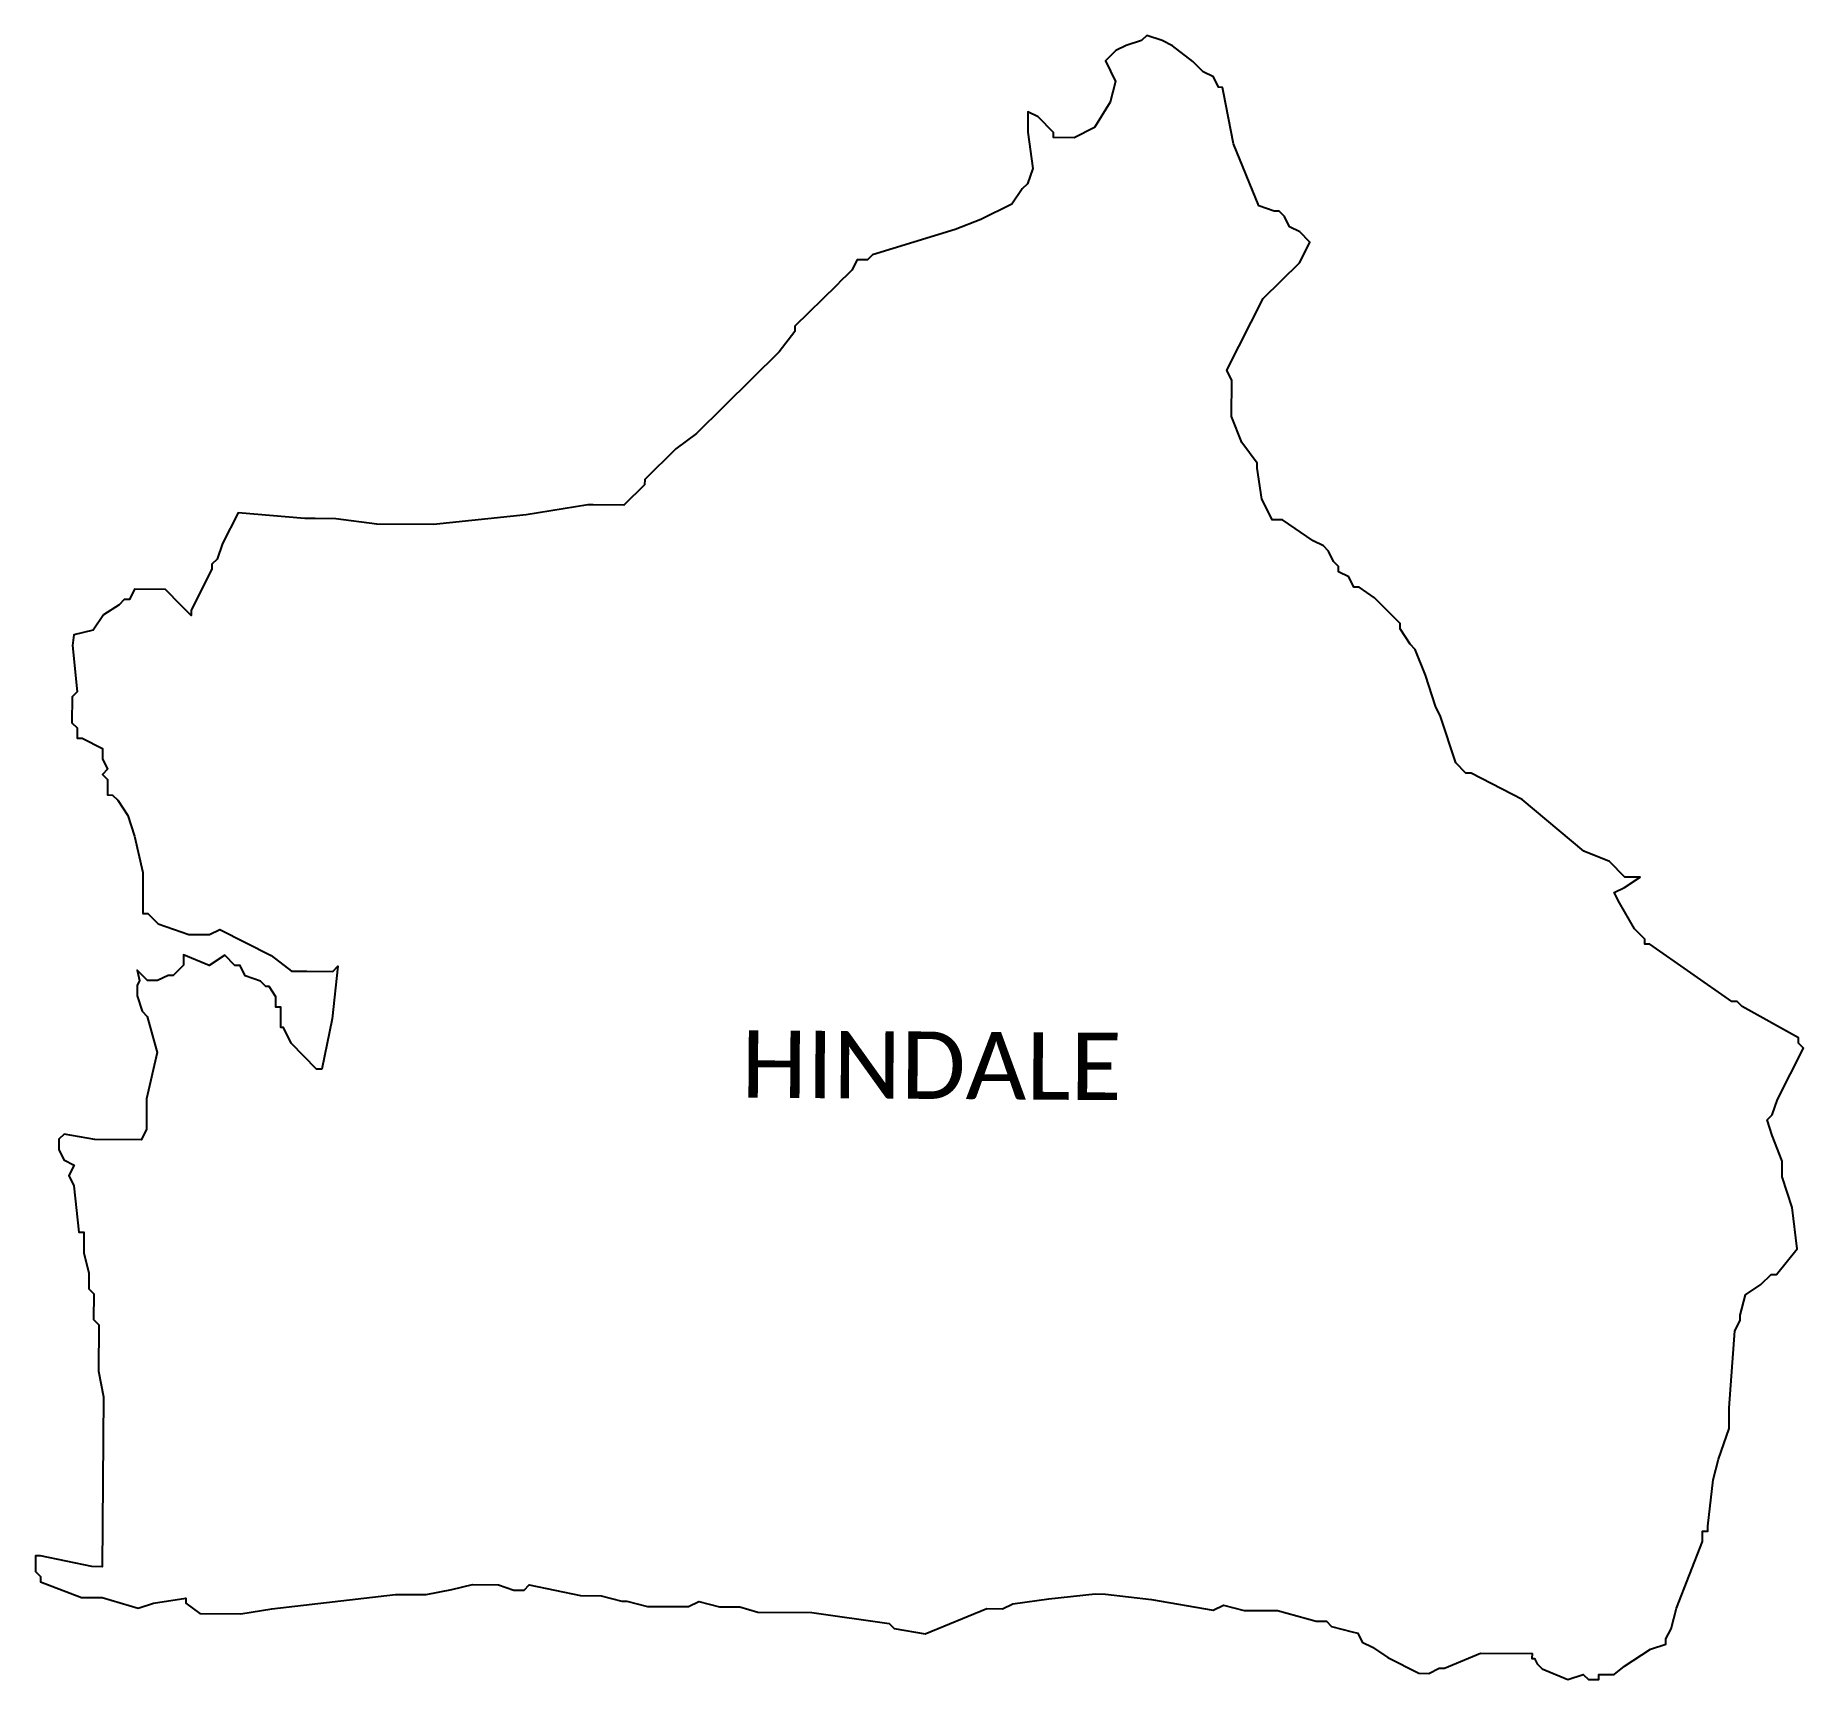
# Model space of a CAD drawing. Header units: metres. Extents: x 329517 to 335645, y 1797743 to 1802172.
# Drawn here: x 330910 to 335645, y 1797743 to 1802146 of the extents above; entities that cross this region are included whole.
import ezdxf

# ---------------------------------------------------------------- set-up
doc = ezdxf.new("R2010")
doc.units = ezdxf.units.M
doc.layers.add('VILLAGE BOUNDRY', color=10, linetype='Continuous')
doc.layers.add('VILLAGE NAME', color=250, linetype='Continuous')

msp = doc.modelspace()

# ---------------------------------------------------------------- texts
at = {"layer": 'VILLAGE NAME', "insert": (332801.3, 1799482.1), "char_height": 180.345, "attachment_point": 1, "rotation": 359.6139}
msp.add_mtext_dynamic_manual_height_columns('{\\fCalibri|b0|i0|c0|p34;HINDALE}', width=1779.605, gutter_width=901.7, heights=[0], dxfattribs=at)

# ---------------------------------------------------------------- linework, layer by layer
at = {"layer": 'VILLAGE BOUNDRY', "flags": 128}
msp.add_lwpolyline([(335460.8, 1798677.6), (335474.8, 1798705.1), (335474.9, 1798718.9), (335489.1, 1798773.9), (335530.6, 1798801.1), (335558.3, 1798828.5), (335572.1, 1798828.4), (335627.6, 1798897), (335614.6, 1799007.2), (335587.6, 1799090.1), (335587.9, 1799131.4), (335560.8, 1799200.5), (335547.3, 1799241.9), (335561.2, 1799255.6), (335575.2, 1799296.8), (335645.1, 1799434.2), (335631.4, 1799448), (335631.4, 1799461.8), (335480.5, 1799545.5), (335466.8, 1799559.3), (335453, 1799559.4), (335233.6, 1799712.5), (335219.8, 1799712.6), (335219.9, 1799726.4), (335192.5, 1799754.1), (335151.6, 1799823.3), (335138.1, 1799850.9), (335165.7, 1799864.5), (335207.2, 1799891.8), (335165.9, 1799892.1), (335124.9, 1799933.7), (335056.2, 1799961.7), (334891.7, 1800100.6), (334754.5, 1800170.4), (334740.6, 1800170.5), (334713.3, 1800198.2), (334672.8, 1800322.5), (334659.2, 1800350.1), (334632.2, 1800433), (334605.1, 1800502.1), (334591.4, 1800516), (334564.2, 1800557.5), (334564.3, 1800571.2), (334495.8, 1800640.6), (334454.7, 1800668.4), (334440.9, 1800668.5), (334427.3, 1800696.1), (334399.8, 1800710.1), (334399.9, 1800723.9), (334386.3, 1800737.7), (334372.7, 1800765.4), (334359, 1800779.3), (334331.5, 1800793.2), (334249.2, 1800848.9), (334221.7, 1800849.1), (334208.1, 1800876.7), (334194.5, 1800904.4), (334181.3, 1800987.1), (334181.4, 1801000.9), (334140.4, 1801056.3), (334113.3, 1801125.4), (334114, 1801221.8), (334100.4, 1801249.5), (334198.1, 1801441.7), (334295.2, 1801537.5), (334309.2, 1801565), (334323.1, 1801592.4), (334295.8, 1801620.2), (334268.3, 1801634.1), (334254.7, 1801661.8), (334241, 1801675.6), (334227.3, 1801675.7), (334186, 1801689.8), (334118.3, 1801855.6), (334091.6, 1801993.5), (334089, 1802007.3), (334077.9, 1802007.4), (334064.3, 1802035.1), (334036.9, 1802049), (334009.5, 1802076.8), (333954.7, 1802118.5), (333927.2, 1802132.4), (333886, 1802146.5), (333872.1, 1802132.8), (333830.7, 1802119.3), (333803, 1802105.7), (333775.3, 1802078.3), (333802.5, 1802023.1), (333788.3, 1801968), (333746.5, 1801899.4), (333691.2, 1801872.3), (333636.1, 1801872.6), (333636.2, 1801886.4), (333595.2, 1801928), (333567.7, 1801941.9), (333567.3, 1801886.9), (333580.5, 1801790.3), (333566.4, 1801749.1), (333552.6, 1801735.4), (333524.7, 1801694.3), (333441.8, 1801653.5), (333372.7, 1801626.4), (333151.8, 1801559), (333137.9, 1801545.3), (333110.4, 1801545.5), (333096.4, 1801518), (333082.5, 1801504.3), (333068.7, 1801490.6), (333054.8, 1801476.9), (332943.8, 1801367.5), (332943.7, 1801353.7), (332902, 1801298.9), (332680.1, 1801079.9), (332624.7, 1801039), (332541.5, 1800956.9), (332541.4, 1800943.1), (332485.9, 1800888.3), (332403.3, 1800888.9), (332389.5, 1800889), (332224, 1800862.5), (331975.8, 1800836.7), (331824.3, 1800837.7), (331714.1, 1800852.2), (331659, 1800852.6), (331645.2, 1800852.7), (331631.5, 1800852.8), (331452.5, 1800867.7), (331410.6, 1800785.4), (331396.5, 1800744.1), (331382.6, 1800730.5), (331382.5, 1800716.7), (331326.7, 1800606.8), (331326.6, 1800593), (331312.9, 1800606.9), (331299.2, 1800620.8), (331258.2, 1800662.4), (331175.5, 1800663), (331161.5, 1800635.5), (331147.8, 1800635.6), (331133.9, 1800621.9), (331092.4, 1800594.6), (331064.6, 1800553.5), (331012.9, 1800540.9), (331009.2, 1800512.5), (331022.1, 1800388.4), (331008.2, 1800374.7), (331007.8, 1800305.8), (331021.5, 1800292), (331021.3, 1800264.4), (331035.1, 1800264.3), (331090, 1800236.4), (331089.8, 1800208.9), (331103.4, 1800181.2), (331089.5, 1800167.5), (331103.2, 1800153.6), (331102.9, 1800112.3), (331116.7, 1800112.2), (331130.4, 1800098.4), (331157.6, 1800056.9), (331175.7, 1800001.6), (331198, 1799905), (331197.2, 1799794.8), (331211, 1799794.7), (331238.3, 1799767), (331320.9, 1799738.8), (331376, 1799738.5), (331403.6, 1799752.1), (331540.9, 1799682.3), (331595.7, 1799640.6), (331637.1, 1799640.3), (331706, 1799639.8), (331719.8, 1799653.5), (331704.5, 1799512.7), (331676.6, 1799378.2), (331662.9, 1799378.3), (331594.4, 1799447.7), (331574.1, 1799489.2), (331567.2, 1799489.2), (331567.5, 1799544.3), (331553.8, 1799544.4), (331554, 1799572), (331535.8, 1799599.6), (331526.6, 1799599.7), (331512.9, 1799613.6), (331471.7, 1799627.6), (331458, 1799655.3), (331444.3, 1799655.4), (331416.9, 1799683.1), (331375.4, 1799655.8), (331306.7, 1799683.8), (331306.5, 1799656.3), (331278.8, 1799628.9), (331265, 1799629), (331237.3, 1799615.4), (331209.8, 1799615.6), (331182.4, 1799643.4), (331189.1, 1799615.7), (331182.1, 1799602), (331182, 1799574.5), (331195.4, 1799533), (331209.2, 1799519.1), (331236, 1799422.5), (331207.7, 1799298.7), (331207.1, 1799216), (331193.1, 1799188.6), (331069.1, 1799189.5), (330986.6, 1799203.8), (330972.7, 1799190.1), (330972.5, 1799162.5), (330986.1, 1799134.9), (331013.6, 1799120.9), (330999.6, 1799093.5), (331013.2, 1799065.8), (331026.1, 1798941.7), (331039.9, 1798941.6), (331039.5, 1798886.5), (331053, 1798831.3), (331052.7, 1798790), (331066.4, 1798776.1), (331065.9, 1798707.2), (331079.6, 1798693.3), (331078.7, 1798569.4), (331092.1, 1798500.4), (331089, 1798045.7), (331061.4, 1798045.9), (330923.8, 1798074.4), (330910.1, 1798074.5), (330909.8, 1798033.2), (330923.5, 1798019.3), (330923.4, 1798005.5), (331033.3, 1797963.4), (331088.4, 1797963.1), (331184.7, 1797934.9), (331226.1, 1797948.3), (331312.6, 1797961.6), (331312.5, 1797947.8), (331349.9, 1797920), (331460.2, 1797919.2), (331542.9, 1797932.4), (331873.8, 1797971.5), (331956.5, 1797971), (332025.5, 1797984.3), (332080.7, 1797997.7), (332149.6, 1797997.3), (332190.8, 1797983.2), (332218.4, 1797983), (332232.2, 1797996.7), (332369.8, 1797968.2), (332424.9, 1797967.8), (332479.9, 1797953.7), (332493.7, 1797953.6), (332548.7, 1797939.4), (332659, 1797938.7), (332686.6, 1797952.3), (332741.6, 1797938.1), (332796.7, 1797937.8), (332844.8, 1797923.7), (332989.5, 1797922.7), (333196, 1797893.7), (333209.7, 1797879.9), (333292.2, 1797865.6), (333458, 1797933.3), (333499.4, 1797933), (333527, 1797946.6), (333623.5, 1797959.8), (333747.6, 1797972.7), (333775.2, 1797972.5), (333899.1, 1797957.9), (334064.2, 1797929.2), (334091.9, 1797942.8), (334146.9, 1797928.7), (334236.4, 1797928.1), (334339.6, 1797899.8), (334367.1, 1797899.6), (334380.8, 1797885.8), (334435.9, 1797871.6), (334451.5, 1797867.6), (334463.2, 1797843.9), (334490.7, 1797829.9), (334531.8, 1797802.1), (334614.2, 1797760.2), (334641.7, 1797760), (334669.4, 1797773.6), (334683.2, 1797773.5), (334779.9, 1797814.2), (334917.7, 1797813.2), (334917.6, 1797799.5), (334924.5, 1797799.4), (334931.3, 1797785.6), (334944.9, 1797771.7), (335013.6, 1797743.7), (335055.1, 1797757.2), (335068.8, 1797743.4), (335096.3, 1797743.2), (335096.4, 1797756.9), (335137.7, 1797756.7), (335165.4, 1797779.4), (335234.6, 1797824.9), (335276.1, 1797838.4), (335276.2, 1797852.2), (335290.1, 1797879.6), (335304.3, 1797934.7), (335374.4, 1798113.3), (335374.6, 1798140.8), (335388.3, 1798140.7), (335388.4, 1798154.5), (335403, 1798278.4), (335417.2, 1798333.4), (335445.3, 1798415.9), (335445.6, 1798471)], close=True, dxfattribs=at)

msp.set_redraw_order([(e.dxf.handle, doc.entitydb.next_handle()) for e in msp.query("TEXT MTEXT ATTDEF DIMENSION ARC_DIMENSION")])  # texts and dimensions are drawn at this point

doc.saveas('drawing.dxf')
